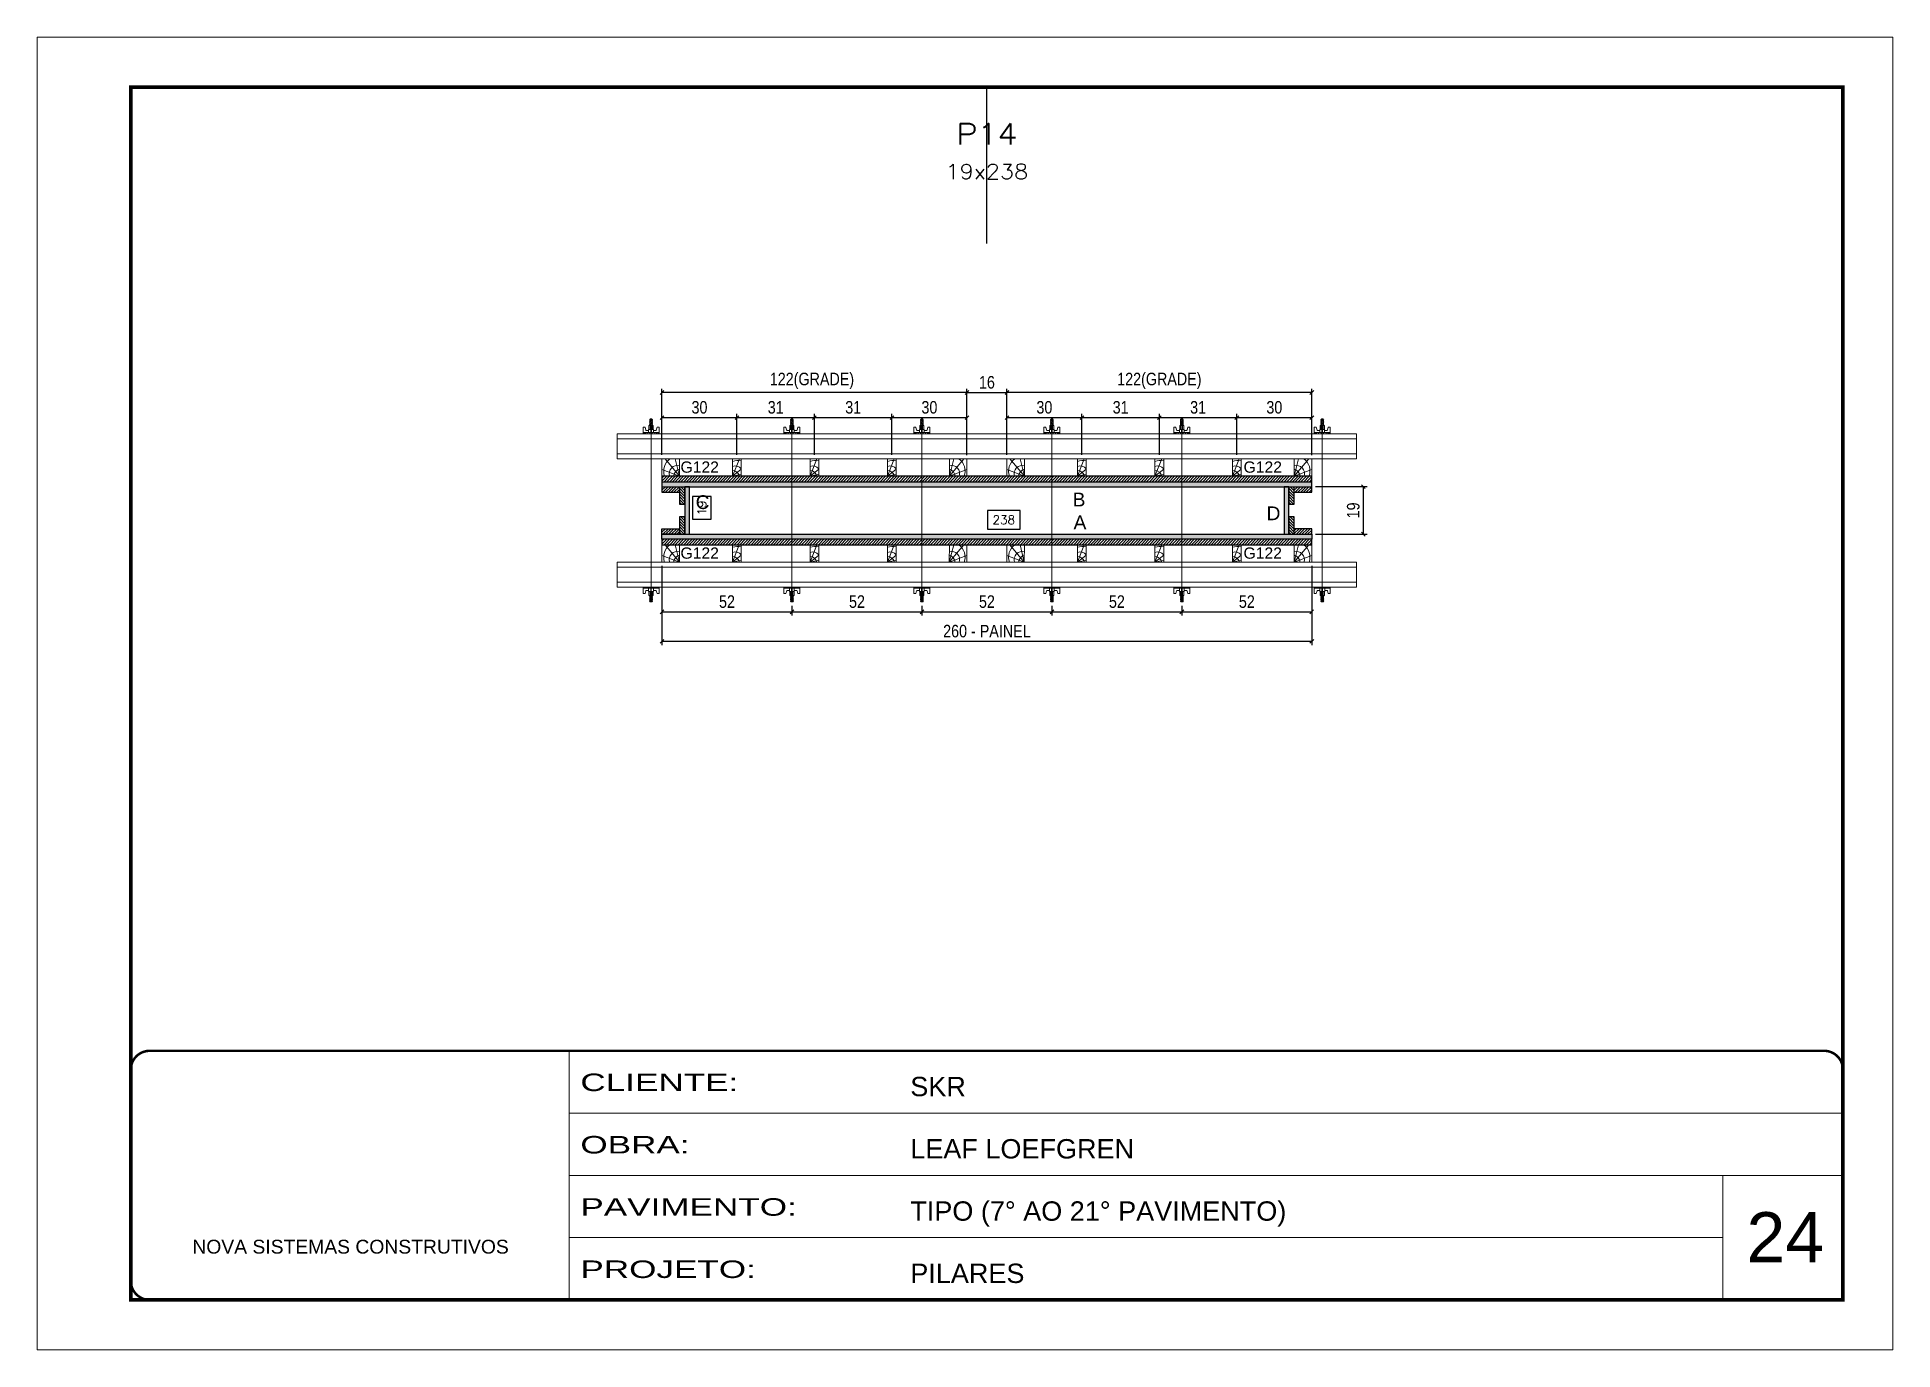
# Model space of a CAD drawing. Extents: x 14400 to 27878, y -21631 to 6985.
# Drawn here: x 19182 to 20667, y 192 to 1242 of the extents above; entities that cross this region are included whole.
import ezdxf
from ezdxf.enums import TextEntityAlignment as Align

# ---------------------------------------------------------------- set-up
doc = ezdxf.new("R2010")
doc.units = 0
for name, pattern in [('CONTINUO', [0]), ('DASHED', [0.75, 0.5, -0.25]), ('HIDDEN', [0.375, 0.25, -0.125])]:
    doc.linetypes.add(name, pattern=pattern)
for name, color, linetype, lineweight in [('CARIMBO', 255, 'Continuous', 9), ('Folhas', 255, 'Continuous', 9), ('Hachura', 251, 'Continuous', 9), ('Madeira', 126, 'Continuous', 18), ('Perfil Metálico', 224, 'Continuous', 18), ('SARRAFO DE PRESSAO', 251, 'DASHED', 9), ('Texto Seção', 7, 'Continuous', 15)]:
    doc.layers.add(name, color=color, linetype=linetype, lineweight=lineweight)
for name, color, linetype in [('CHAPA', 1, 'Continuous'), ('COTA', 241, 'Continuous'), ('SARRAFO', 251, 'Continuous'), ('Texto de Titulo', 7, 'Continuous'), ('Texto Qtd Sarr', 242, 'Continuous'), ('TEXTO_GERAL', 7, 'Continuous')]:
    doc.layers.add(name, color=color, linetype=linetype)
doc.styles.add('ARIAL', font='arial.ttf')
doc.styles.add('COTA TECNICA 2X', font='techl___.ttf', dxfattribs={"height": 10})
doc.styles.add('ROMANS', font='romans.shx')
doc.styles.add('SANSSERIF', font='sas_____.pfb')
doc.styles.add('Tecnologia', font='')
doc.styles.get('Tecnologia').set_extended_font_data('Forgotten Futurist')
doc.dimstyles.new('SECAO PILAR', dxfattribs={"dimtxt": 10, "dimasz": 3, "dimexe": 3, "dimexo": 3, "dimgap": 3, "dimtad": 1, "dimdec": 1, "dimlfac": 0.5, "dimzin": 12, "dimdsep": 46, "dimtxsty": 'COTA TECNICA 2X', "dimblk1": 'OBLIQUE', "dimblk2": 'OBLIQUE', "dimsah": 1, "dimcen": 0.9, "dimclrd": 256, "dimclre": 256, "dimclrt": 256, "dimadec": 1, "dimazin": 3, "dimtfac": 1, "dimtdec": 1, "dimtmove": 0, "dimatfit": 3, "dimfxl": 1, "dimtolj": 1, "dimtzin": 12, "dimarcsym": 0})
doc.dimstyles.new('SECÇÃO 2', dxfattribs={"dimtxt": 7, "dimasz": 6, "dimexe": 0.18, "dimexo": 2, "dimgap": -4, "dimtad": 3, "dimdec": 1, "dimlfac": 0.5, "dimzin": 12, "dimdsep": 46, "dimtxsty": 'ROMANS', "dimblk": 'ARCHTICK', "dimcen": 0.09, "dimse1": 1, "dimse2": 1, "dimsd1": 1, "dimsd2": 1, "dimclrd": 180, "dimclre": 5, "dimclrt": 1, "dimadec": 0, "dimazin": 3, "dimtfac": 1, "dimtdec": 1, "dimtofl": 0, "dimtmove": 0, "dimatfit": 3, "dimldrblk": 'ARCHTICK', "dimfxl": 1, "dimtolj": 1, "dimtzin": 0, "dimarcsym": 0})
pattern_1 = [(225, (10558.0001, -22047.1561), (1.12253202, -1.12253202), [])]

msp = doc.modelspace()

# ---------------------------------------------------------------- texts
at = {"layer": 'CARIMBO', "style": 'ARIAL'}
msp.add_text('24', height=40, dxfattribs=at).set_placement((20549.828, 261.996))
at = {"layer": 'TEXTO_GERAL', "color": 0, "linetype": 'Continuous', "style": 'SANSSERIF'}
for p in [(19696.808, 897.953), (20147.352, 897.953), (19696.793, 829.166), (20147.337, 829.166)]:
    msp.add_text('G122', height=9, dxfattribs=at).set_placement(p, align=Align.MIDDLE_LEFT)
at = {"layer": 'TEXTO_GERAL', "style": 'ARIAL'}
for s, p in [('B', (20015.715, 872.002)), ('C', (19714.459, 869.909)), ('D', (20171.312, 860.975)), ('A', (20016.461, 853.772))]:
    msp.add_text(s, height=11, dxfattribs=at).set_placement(p, align=Align.MIDDLE_CENTER)

# ---------------------------------------------------------------- blocks, each defined once
blk = doc.blocks.new('9999999999')
at = {"color": 30, "linetype": 'CONTINUO'}
for p, q in [((98564.6, 34230.2), (98564.6, 34429.4)), ((98564.6, 34379.6), (99584, 34379.6)), ((98564.6, 34329.8), (99488, 34329.8)), ((99584, 34329.8), (99488, 34329.8)), ((99488, 34329.8), (99488, 34230.2)), ((98564.6, 34280), (99488, 34280))]:
    blk.add_line(p, q, dxfattribs=at)
at = {"color": 30, "linetype": 'CONTINUO', "const_width": 2}
blk.add_lwpolyline([(99584, 34230.2), (99584, 34414.4, 0.414214), (99569, 34429.4), (98229, 34429.4, 0.414214), (98214, 34414.4), (98214, 34245.2, 0.414214), (98229, 34230.2), (99584, 34230.2)], format="xyb", dxfattribs=at)
at = {"layer": 'Folhas'}
blk.add_lwpolyline([(98139, 34190.2), (99624, 34190.2), (99624, 35240.2), (98139, 35240.2)], close=True, dxfattribs=at)
at = {"layer": 'Folhas', "color": 30, "const_width": 3}
blk.add_lwpolyline([(98214, 34230.2), (99584, 34230.2), (99584, 35200.2), (98214, 35200.2)], close=True, dxfattribs=at)
at = {"color": 7, "linetype": 'Continuous', "ltscale": 5, "style": 'ARIAL'}
for s, height, p in [('SKR', 15.48, (98837.7, 34393.1)), ('LEAF LOEFGREN', 15.483, (98837.7, 34343.3)), ('TIPO (7° AO 21° PAVIMENTO)', 15.483, (98837.7, 34293.5)), ('NOVA SISTEMAS CONSTRUTIVOS', 11.059, (98263.2, 34267.2)), ('PILARES', 15.48, (98837.7, 34243.7))]:
    blk.add_text(s, height=height, dxfattribs=at).set_placement(p)
at = {"layer": 'Folhas', "color": 7, "style": 'Tecnologia', "width": 1.5}
for s, p in [('CLIENTE:', (98573.7, 34397.2)), ('OBRA:', (98573.7, 34347.3)), ('PAVIMENTO:', (98573.7, 34297.5)), ('PROJETO:', (98573.7, 34247.7))]:
    blk.add_text(s, height=14, dxfattribs=at).set_placement(p)
blk = doc.blocks.new('*D1667')
at = {"layer": 'COTA', "color": 180, "lineweight": -2, "transparency": 16777216}
for p, q in [((19721.4, 874.3), (19706.4, 874.3)), ((19706.4, 874.3), (19706.4, 856.3)), ((19721.4, 856.3), (19721.4, 874.3)), ((19706.4, 856.3), (19721.4, 856.3))]:
    blk.add_line(p, q, dxfattribs=at)
at = {"layer": 'Defpoints', "color": 0, "transparency": 16777216}
for p in [(19721.3, 882.3), (19721.3, 844.3), (19725.4, 844.3)]:
    blk.add_point(p, dxfattribs=at)
at = {"layer": 'COTA', "color": 1, "transparency": 16777216, "insert": (19713.9, 865.3), "char_height": 7, "attachment_point": 5, "rotation": 90, "style": 'ROMANS'}
blk.add_mtext('\\A1;19', dxfattribs=at)
blk = doc.blocks.new('_ArchTick')
at = {"color": 0, "linetype": 'ByBlock', "const_width": 0.15}
blk.add_lwpolyline([(-0.5, -0.5), (0.5, 0.5)], dxfattribs=at)
blk = doc.blocks.new('*D1668')
at = {"layer": 'COTA', "color": 180, "lineweight": -2, "transparency": 16777216}
for p, q in [((19968.5, 863.3), (19942.5, 863.3)), ((19942.5, 863.3), (19942.5, 848.3)), ((19968.5, 848.3), (19968.5, 863.3)), ((19942.5, 848.3), (19968.5, 848.3))]:
    blk.add_line(p, q, dxfattribs=at)
at = {"layer": 'Defpoints', "color": 0, "transparency": 16777216}
for p in [(19704, 844.3), (20180, 844.3), (20180, 844.3)]:
    blk.add_point(p, dxfattribs=at)
at = {"layer": 'COTA', "color": 1, "transparency": 16777216, "insert": (19955.5, 855.8), "char_height": 7, "attachment_point": 5, "style": 'ROMANS'}
blk.add_mtext('\\A1;238', dxfattribs=at)
blk = doc.blocks.new('_Oblique')
at = {"color": 0, "linetype": 'ByBlock', "lineweight": -2}
blk.add_line((-0.5, -0.5), (0.5, 0.5), dxfattribs=at)
blk = doc.blocks.new('*D1669')
at = {"layer": 'COTA', "lineweight": -2, "transparency": 16777216}
for p, q in [((19682, 818.9), (19682, 755.6)), ((20202, 818.9), (20202, 755.6)), ((19682, 758.6), (20202, 758.6))]:
    blk.add_line(p, q, dxfattribs=at)
at = {"layer": 'Defpoints', "color": 0, "transparency": 16777216}
for p in [(19682, 821.9), (20202, 821.9), (20202, 758.6)]:
    blk.add_point(p, dxfattribs=at)
at = {"layer": 'COTA', "lineweight": -2, "transparency": 16777216, "xscale": 3, "yscale": 3, "zscale": 3, "rotation": 180}
blk.add_blockref('_Oblique', (19682, 758.6), dxfattribs=at)
at = {"layer": 'COTA', "lineweight": -2, "transparency": 16777216, "xscale": 3, "yscale": 3, "zscale": 3}
blk.add_blockref('_Oblique', (20202, 758.6), dxfattribs=at)
at = {"layer": 'COTA', "transparency": 16777216, "insert": (19942, 766.7), "char_height": 10, "attachment_point": 5, "style": 'COTA TECNICA 2X'}
blk.add_mtext('\\A1;260 - PAINEL', dxfattribs=at)
blk = doc.blocks.new('*D1670')
at = {"layer": 'COTA', "lineweight": -2, "transparency": 16777216}
for p, q in [((19682, 818.9), (19682, 779.2)), ((19786, 787.1), (19786, 779.2)), ((19682, 782.2), (19786, 782.2))]:
    blk.add_line(p, q, dxfattribs=at)
at = {"layer": 'Defpoints', "color": 0, "transparency": 16777216}
for p in [(19682, 821.9), (19786, 790.1), (19786, 782.2)]:
    blk.add_point(p, dxfattribs=at)
at = {"layer": 'COTA', "lineweight": -2, "transparency": 16777216, "xscale": 3, "yscale": 3, "zscale": 3, "rotation": 180}
blk.add_blockref('_Oblique', (19682, 782.2), dxfattribs=at)
at = {"layer": 'COTA', "lineweight": -2, "transparency": 16777216, "xscale": 3, "yscale": 3, "zscale": 3}
blk.add_blockref('_Oblique', (19786, 782.2), dxfattribs=at)
at = {"layer": 'COTA', "transparency": 16777216, "insert": (19734, 790.3), "char_height": 10, "attachment_point": 5, "style": 'COTA TECNICA 2X'}
blk.add_mtext('\\A1;52', dxfattribs=at)
blk = doc.blocks.new('C')
at = {"layer": 'Hachura', "color": 0}
for p, q in [((0, 3.22), (0, -3.22)), ((0.45, 3.22), (0, 3.22)), ((0.46, 3.16), (0, 3.16)), ((0.46, 3.05), (0, 3.05)), ((0.46, 2.88), (0, 2.88)), ((0, 2.75), (0, -1.16)), ((0.46, 2.65), (0, 2.65)), ((0.46, 2.23), (0, 2.23)), ((0.46, 1.51), (0, 1.51)), ((0.39, 0.49), (0.17, 0.49)), ((0.45, -3.23), (0.45, 3.22)), ((0.45, 3.22), (2.58, 3.22)), ((1.74, 0.97), (0.45, 0.97)), ((1.45, 0.1), (0.45, 0.1)), ((1.35, 1.94), (1.35, 0.96)), ((2.58, 2.39), (1.47, 2.09)), ((1.74, -0.97), (1.74, 0.97)), ((1.74, 0.97), (1.74, 0.84)), ((1.74, 0.97), (1.74, 0.84)), ((1.74, 0.84), (3.35, 0.84)), ((3.35, 0.45), (1.74, 0.45)), ((2.58, 3.22), (2.58, 2.39)), ((3.32, 0.84), (3.32, -0.84)), ((3.35, 0.84), (3.35, -0.84)), ((3.68, 0.45), (3.35, 0.45)), ((3.84, -0.52), (3.35, 0.45)), ((3.35, 0.06), (3.67, -0.57)), ((3.68, 0.45), (4.16, -0.52)), ((3.72, 0.5), (4.25, -0.57)), ((4.37, -0.55), (3.83, 0.53)), ((4.15, 0.45), (3.93, 0.45)), ((4.42, -0.52), (3.93, 0.45)), ((4.15, 0.45), (4.26, 0.45)), ((4.26, 0.45), (4.74, -0.52)), ((4.3, 0.5), (4.83, -0.57)), ((4.95, -0.55), (4.41, 0.53)), ((4.51, 0.45), (4.84, 0.45)), ((5, -0.52), (4.51, 0.45)), ((4.84, 0.45), (5.32, -0.52)), ((4.88, 0.5), (5.41, -0.57)), ((5.53, -0.55), (4.99, 0.53)), ((5.58, -0.52), (5.09, 0.45)), ((5.42, 0.45), (5.09, 0.45)), ((5.58, -0.52), (5.09, 0.45)), ((5.42, 0.45), (5.74, -0.19)), ((5.46, 0.5), (5.74, -0.07)), ((5.74, 0.19), (5.57, 0.53)), ((5.74, 0.32), (5.68, 0.45)), ((5.68, 0.45), (5.74, 0.45)), ((5.74, 0.45), (5.9, 0.29)), ((5.74, 0.45), (5.74, -0.52)), ((5.9, -0.36), (5.9, 0.29)), ((0.45, 0), (0, 0)), ((0.46, -1.52), (0, -1.52)), ((0.46, -2.23), (0, -2.23)), ((0.46, -2.65), (0, -2.65)), ((0.46, -2.88), (0, -2.88)), ((0.46, -3.05), (0, -3.05)), ((0.46, -3.16), (0, -3.16)), ((0, -3.22), (2.57, -3.22)), ((0.08, -0.48), (0.29, -0.48)), ((0.29, -0.48), (0.4, -0.48)), ((0.45, 0), (0.45, -0.97)), ((0.45, -0.16), (1.45, -0.16)), ((0.45, -0.65), (0.45, -0.32)), ((0.45, -3.23), (0.45, -0.65)), ((0.45, -0.97), (1.74, -0.97)), ((1.35, -1.94), (1.35, -0.97)), ((2.58, -2.39), (1.47, -2.1)), ((3.35, -0.32), (1.74, -0.32)), ((3.35, -0.84), (1.74, -0.84)), ((2.58, -3.23), (2.58, -2.39)), ((3.35, -0.07), (3.58, -0.52)), ((3.35, -0.52), (3.58, -0.52)), ((3.84, -0.52), (4.16, -0.52)), ((4.42, -0.52), (4.74, -0.52)), ((4.63, -0.52), (4.74, -0.52)), ((5, -0.52), (5.32, -0.52)), ((5.58, -0.52), (5.74, -0.52)), ((5.74, -0.52), (5.9, -0.36)), ((5.74, -0.52), (5.74, -0.52))]:
    blk.add_line(p, q, dxfattribs=at)
for centre, radius, start, end in [((1.52, 1.94), 0.161, 104.74356, 180), ((1.44, -0.03), 0.129, 272.69497, 87.30503), ((3.81, 0.39), 0.143, 25.56881, 154.43119), ((4.39, 0.39), 0.143, 25.56881, 154.43119), ((4.97, 0.39), 0.143, 25.56881, 154.43119), ((5.55, 0.39), 0.143, 25.56881, 154.43119), ((0.17, -0.37), 0.174, 221.74404, 317.85924), ((1.52, -1.94), 0.161, 180, 255.25644), ((3.71, -0.4), 0.174, 222.14076, 318.25596), ((4.29, -0.4), 0.174, 222.14076, 318.25596), ((4.87, -0.4), 0.174, 222.14076, 318.25596), ((5.45, -0.4), 0.174, 222.14076, 318.25596), ((5.61, -0.4), 0.174, 317.85924, 318.25596)]:
    blk.add_arc(centre, radius, start, end, dxfattribs=at)
blk = doc.blocks.new('*D1671')
at = {"layer": 'COTA', "lineweight": -2, "transparency": 16777216}
for p, q in [((19994, 787.1), (19994, 779.2)), ((20098, 787.1), (20098, 779.2)), ((19994, 782.2), (20098, 782.2))]:
    blk.add_line(p, q, dxfattribs=at)
at = {"layer": 'Defpoints', "color": 0, "transparency": 16777216}
for p in [(19994, 790.1), (20098, 790.1), (20098, 782.2)]:
    blk.add_point(p, dxfattribs=at)
at = {"layer": 'COTA', "lineweight": -2, "transparency": 16777216, "xscale": 3, "yscale": 3, "zscale": 3, "rotation": 180}
blk.add_blockref('_Oblique', (19994, 782.2), dxfattribs=at)
at = {"layer": 'COTA', "lineweight": -2, "transparency": 16777216, "xscale": 3, "yscale": 3, "zscale": 3}
blk.add_blockref('_Oblique', (20098, 782.2), dxfattribs=at)
at = {"layer": 'COTA', "transparency": 16777216, "insert": (20046, 790.3), "char_height": 10, "attachment_point": 5, "style": 'COTA TECNICA 2X'}
blk.add_mtext('\\A1;52', dxfattribs=at)
blk = doc.blocks.new('*D1672')
at = {"layer": 'COTA', "lineweight": -2, "transparency": 16777216}
for p, q in [((20205, 882.3), (20246.3, 882.3)), ((20243.3, 844.3), (20243.3, 882.3)), ((20205, 844.3), (20246.3, 844.3))]:
    blk.add_line(p, q, dxfattribs=at)
at = {"layer": 'Defpoints', "color": 0, "transparency": 16777216}
for p in [(20202, 882.3), (20243.3, 882.3), (20202, 844.3)]:
    blk.add_point(p, dxfattribs=at)
at = {"layer": 'COTA', "lineweight": -2, "transparency": 16777216, "xscale": 3, "yscale": 3, "zscale": 3}
for p, rotation in [((20243.3, 882.3), 90), ((20243.3, 844.3), 270)]:
    blk.add_blockref('_Oblique', p, dxfattribs=dict(at, rotation=rotation))
at = {"layer": 'COTA', "transparency": 16777216, "insert": (20235.2, 863.3), "char_height": 10, "attachment_point": 5, "rotation": 90, "style": 'COTA TECNICA 2X'}
blk.add_mtext('\\A1;19', dxfattribs=at)
blk = doc.blocks.new('*D1673')
at = {"layer": 'COTA', "lineweight": -2, "transparency": 16777216}
for p, q in [((19786, 787.1), (19786, 779.2)), ((19890, 787.1), (19890, 779.2)), ((19786, 782.2), (19890, 782.2))]:
    blk.add_line(p, q, dxfattribs=at)
at = {"layer": 'Defpoints', "color": 0, "transparency": 16777216}
for p in [(19786, 790.1), (19890, 790.1), (19890, 782.2)]:
    blk.add_point(p, dxfattribs=at)
at = {"layer": 'COTA', "lineweight": -2, "transparency": 16777216, "xscale": 3, "yscale": 3, "zscale": 3, "rotation": 180}
blk.add_blockref('_Oblique', (19786, 782.2), dxfattribs=at)
at = {"layer": 'COTA', "lineweight": -2, "transparency": 16777216, "xscale": 3, "yscale": 3, "zscale": 3}
blk.add_blockref('_Oblique', (19890, 782.2), dxfattribs=at)
at = {"layer": 'COTA', "transparency": 16777216, "insert": (19838, 790.3), "char_height": 10, "attachment_point": 5, "style": 'COTA TECNICA 2X'}
blk.add_mtext('\\A1;52', dxfattribs=at)
blk = doc.blocks.new('PONTALETE')
at = {"layer": 'Madeira'}
for q in [(2.71, 7), (7, 5.76), (7, 1.74)]:
    blk.add_line((0, 0), q, dxfattribs=at)
blk.add_lwpolyline([(0, 0), (7, 0), (7, 7), (0, 7)], close=True, dxfattribs=at)
for centre, radius, start, end in [((2.04, 0.06), 6.23, 37.28179, 109.09128), ((1.09, 0.9), 3.19, 343.60304, 109.98471), ((-0.21, -0.78), 3.09, 14.63219, 86.0383)]:
    blk.add_arc(centre, radius, start, end, dxfattribs=at)
blk = doc.blocks.new('MEIO PONTALETE')
at = {"layer": 'Madeira'}
for q in [(2.71, 7), (3.5, 2.88), (3.5, 0.87)]:
    blk.add_line((0, 0), q, dxfattribs=at)
blk.add_lwpolyline([(0, 0), (3.5, 0), (3.5, 7), (0, 7)], close=True, dxfattribs=at)
for centre, radius, start, end in [((2.04, 0.06), 6.23, 76.44987, 109.09128), ((1.09, 0.9), 3.19, 40.90626, 109.98471), ((-0.21, -0.78), 3.09, 14.63219, 86.0383)]:
    blk.add_arc(centre, radius, start, end, dxfattribs=at)
blk = doc.blocks.new('*D1674')
at = {"layer": 'COTA', "lineweight": -2, "transparency": 16777216}
for p, q in [((19958, 907.7), (19958, 940.5)), ((19958, 937.5), (20018, 937.5)), ((20018, 907.7), (20018, 940.5))]:
    blk.add_line(p, q, dxfattribs=at)
at = {"layer": 'Defpoints', "color": 0, "transparency": 16777216}
for p in [(20018, 937.5), (19958, 904.7), (20018, 904.7)]:
    blk.add_point(p, dxfattribs=at)
at = {"layer": 'COTA', "lineweight": -2, "transparency": 16777216, "xscale": 3, "yscale": 3, "zscale": 3, "rotation": 180}
blk.add_blockref('_Oblique', (19958, 937.5), dxfattribs=at)
at = {"layer": 'COTA', "lineweight": -2, "transparency": 16777216, "xscale": 3, "yscale": 3, "zscale": 3}
blk.add_blockref('_Oblique', (20018, 937.5), dxfattribs=at)
at = {"layer": 'COTA', "transparency": 16777216, "insert": (19988, 945.7), "char_height": 10, "attachment_point": 5, "style": 'COTA TECNICA 2X'}
blk.add_mtext('\\A1;30', dxfattribs=at)
blk = doc.blocks.new('*D1675')
at = {"layer": 'COTA', "lineweight": -2, "transparency": 16777216}
for p, q in [((19958, 907.7), (19958, 960.6)), ((20202, 957.6), (19958, 957.6)), ((20202, 907.6), (20202, 960.6))]:
    blk.add_line(p, q, dxfattribs=at)
at = {"layer": 'Defpoints', "color": 0, "transparency": 16777216}
for p in [(19958, 957.6), (19958, 904.7), (20202, 904.6)]:
    blk.add_point(p, dxfattribs=at)
at = {"layer": 'COTA', "lineweight": -2, "transparency": 16777216, "xscale": 3, "yscale": 3, "zscale": 3, "rotation": 180}
blk.add_blockref('_Oblique', (19958, 957.6), dxfattribs=at)
at = {"layer": 'COTA', "lineweight": -2, "transparency": 16777216, "xscale": 3, "yscale": 3, "zscale": 3}
blk.add_blockref('_Oblique', (20202, 957.6), dxfattribs=at)
at = {"layer": 'COTA', "transparency": 16777216, "insert": (20080, 966.9), "char_height": 10, "attachment_point": 5, "style": 'COTA TECNICA 2X'}
blk.add_mtext('\\A1;122(GRADE)', dxfattribs=at)
blk = doc.blocks.new('*D1676')
at = {"layer": 'COTA', "lineweight": -2, "transparency": 16777216}
for p, q in [((20018, 907.7), (20018, 940.5)), ((20018, 937.5), (20080, 937.5)), ((20080, 907.7), (20080, 940.5))]:
    blk.add_line(p, q, dxfattribs=at)
at = {"layer": 'Defpoints', "color": 0, "transparency": 16777216}
for p in [(20080, 937.5), (20018, 904.7), (20080, 904.7)]:
    blk.add_point(p, dxfattribs=at)
at = {"layer": 'COTA', "lineweight": -2, "transparency": 16777216, "xscale": 3, "yscale": 3, "zscale": 3, "rotation": 180}
blk.add_blockref('_Oblique', (20018, 937.5), dxfattribs=at)
at = {"layer": 'COTA', "lineweight": -2, "transparency": 16777216, "xscale": 3, "yscale": 3, "zscale": 3}
blk.add_blockref('_Oblique', (20080, 937.5), dxfattribs=at)
at = {"layer": 'COTA', "transparency": 16777216, "insert": (20049, 945.7), "char_height": 10, "attachment_point": 5, "style": 'COTA TECNICA 2X'}
blk.add_mtext('\\A1;31', dxfattribs=at)
blk = doc.blocks.new('*D1677')
at = {"layer": 'COTA', "lineweight": -2, "transparency": 16777216}
for p, q in [((20080, 907.7), (20080, 940.5)), ((20080, 937.5), (20142, 937.5)), ((20142, 907.7), (20142, 940.5))]:
    blk.add_line(p, q, dxfattribs=at)
at = {"layer": 'Defpoints', "color": 0, "transparency": 16777216}
for p in [(20142, 937.5), (20080, 904.7), (20142, 904.7)]:
    blk.add_point(p, dxfattribs=at)
at = {"layer": 'COTA', "lineweight": -2, "transparency": 16777216, "xscale": 3, "yscale": 3, "zscale": 3, "rotation": 180}
blk.add_blockref('_Oblique', (20080, 937.5), dxfattribs=at)
at = {"layer": 'COTA', "lineweight": -2, "transparency": 16777216, "xscale": 3, "yscale": 3, "zscale": 3}
blk.add_blockref('_Oblique', (20142, 937.5), dxfattribs=at)
at = {"layer": 'COTA', "transparency": 16777216, "insert": (20111, 945.7), "char_height": 10, "attachment_point": 5, "style": 'COTA TECNICA 2X'}
blk.add_mtext('\\A1;31', dxfattribs=at)
blk = doc.blocks.new('*D1678')
at = {"layer": 'COTA', "lineweight": -2, "transparency": 16777216}
for p, q in [((20142, 907.7), (20142, 940.5)), ((20142, 937.5), (20202, 937.5)), ((20202, 907.7), (20202, 940.5))]:
    blk.add_line(p, q, dxfattribs=at)
at = {"layer": 'Defpoints', "color": 0, "transparency": 16777216}
for p in [(20202, 937.5), (20142, 904.7), (20202, 904.7)]:
    blk.add_point(p, dxfattribs=at)
at = {"layer": 'COTA', "lineweight": -2, "transparency": 16777216, "xscale": 3, "yscale": 3, "zscale": 3, "rotation": 180}
blk.add_blockref('_Oblique', (20142, 937.5), dxfattribs=at)
at = {"layer": 'COTA', "lineweight": -2, "transparency": 16777216, "xscale": 3, "yscale": 3, "zscale": 3}
blk.add_blockref('_Oblique', (20202, 937.5), dxfattribs=at)
at = {"layer": 'COTA', "transparency": 16777216, "insert": (20172, 945.7), "char_height": 10, "attachment_point": 5, "style": 'COTA TECNICA 2X'}
blk.add_mtext('\\A1;30', dxfattribs=at)
blk = doc.blocks.new('*D1679')
at = {"layer": 'COTA', "lineweight": -2, "transparency": 16777216}
for p, q in [((19682, 907.7), (19682, 940.5)), ((19682, 937.5), (19742, 937.5)), ((19742, 907.7), (19742, 940.5))]:
    blk.add_line(p, q, dxfattribs=at)
at = {"layer": 'Defpoints', "color": 0, "transparency": 16777216}
for p in [(19742, 937.5), (19682, 904.7), (19742, 904.7)]:
    blk.add_point(p, dxfattribs=at)
at = {"layer": 'COTA', "lineweight": -2, "transparency": 16777216, "xscale": 3, "yscale": 3, "zscale": 3, "rotation": 180}
blk.add_blockref('_Oblique', (19682, 937.5), dxfattribs=at)
at = {"layer": 'COTA', "lineweight": -2, "transparency": 16777216, "xscale": 3, "yscale": 3, "zscale": 3}
blk.add_blockref('_Oblique', (19742, 937.5), dxfattribs=at)
at = {"layer": 'COTA', "transparency": 16777216, "insert": (19712, 945.7), "char_height": 10, "attachment_point": 5, "style": 'COTA TECNICA 2X'}
blk.add_mtext('\\A1;30', dxfattribs=at)
blk = doc.blocks.new('*D1680')
at = {"layer": 'COTA', "lineweight": -2, "transparency": 16777216}
for p, q in [((19682, 907.7), (19682, 960.6)), ((19926, 957.6), (19682, 957.6)), ((19926, 907.6), (19926, 960.6))]:
    blk.add_line(p, q, dxfattribs=at)
at = {"layer": 'Defpoints', "color": 0, "transparency": 16777216}
for p in [(19682, 957.6), (19682, 904.7), (19926, 904.6)]:
    blk.add_point(p, dxfattribs=at)
at = {"layer": 'COTA', "lineweight": -2, "transparency": 16777216, "xscale": 3, "yscale": 3, "zscale": 3, "rotation": 180}
blk.add_blockref('_Oblique', (19682, 957.6), dxfattribs=at)
at = {"layer": 'COTA', "lineweight": -2, "transparency": 16777216, "xscale": 3, "yscale": 3, "zscale": 3}
blk.add_blockref('_Oblique', (19926, 957.6), dxfattribs=at)
at = {"layer": 'COTA', "transparency": 16777216, "insert": (19802, 966.9), "char_height": 10, "attachment_point": 5, "style": 'COTA TECNICA 2X'}
blk.add_mtext('\\A1;122(GRADE)', dxfattribs=at)
blk = doc.blocks.new('*D1681')
at = {"layer": 'COTA', "lineweight": -2, "transparency": 16777216}
for p, q in [((19742, 907.7), (19742, 940.5)), ((19742, 937.5), (19804, 937.5)), ((19804, 907.7), (19804, 940.5))]:
    blk.add_line(p, q, dxfattribs=at)
at = {"layer": 'Defpoints', "color": 0, "transparency": 16777216}
for p in [(19804, 937.5), (19742, 904.7), (19804, 904.7)]:
    blk.add_point(p, dxfattribs=at)
at = {"layer": 'COTA', "lineweight": -2, "transparency": 16777216, "xscale": 3, "yscale": 3, "zscale": 3, "rotation": 180}
blk.add_blockref('_Oblique', (19742, 937.5), dxfattribs=at)
at = {"layer": 'COTA', "lineweight": -2, "transparency": 16777216, "xscale": 3, "yscale": 3, "zscale": 3}
blk.add_blockref('_Oblique', (19804, 937.5), dxfattribs=at)
at = {"layer": 'COTA', "transparency": 16777216, "insert": (19773, 945.7), "char_height": 10, "attachment_point": 5, "style": 'COTA TECNICA 2X'}
blk.add_mtext('\\A1;31', dxfattribs=at)
blk = doc.blocks.new('*D1682')
at = {"layer": 'COTA', "lineweight": -2, "transparency": 16777216}
for p, q in [((19804, 907.7), (19804, 940.5)), ((19804, 937.5), (19866, 937.5)), ((19866, 907.7), (19866, 940.5))]:
    blk.add_line(p, q, dxfattribs=at)
at = {"layer": 'Defpoints', "color": 0, "transparency": 16777216}
for p in [(19866, 937.5), (19804, 904.7), (19866, 904.7)]:
    blk.add_point(p, dxfattribs=at)
at = {"layer": 'COTA', "lineweight": -2, "transparency": 16777216, "xscale": 3, "yscale": 3, "zscale": 3, "rotation": 180}
blk.add_blockref('_Oblique', (19804, 937.5), dxfattribs=at)
at = {"layer": 'COTA', "lineweight": -2, "transparency": 16777216, "xscale": 3, "yscale": 3, "zscale": 3}
blk.add_blockref('_Oblique', (19866, 937.5), dxfattribs=at)
at = {"layer": 'COTA', "transparency": 16777216, "insert": (19835, 945.7), "char_height": 10, "attachment_point": 5, "style": 'COTA TECNICA 2X'}
blk.add_mtext('\\A1;31', dxfattribs=at)
blk = doc.blocks.new('*D1683')
at = {"layer": 'COTA', "lineweight": -2, "transparency": 16777216}
for p, q in [((19866, 907.7), (19866, 940.5)), ((19866, 937.5), (19926, 937.5)), ((19926, 907.7), (19926, 940.5))]:
    blk.add_line(p, q, dxfattribs=at)
at = {"layer": 'Defpoints', "color": 0, "transparency": 16777216}
for p in [(19926, 937.5), (19866, 904.7), (19926, 904.7)]:
    blk.add_point(p, dxfattribs=at)
at = {"layer": 'COTA', "lineweight": -2, "transparency": 16777216, "xscale": 3, "yscale": 3, "zscale": 3, "rotation": 180}
blk.add_blockref('_Oblique', (19866, 937.5), dxfattribs=at)
at = {"layer": 'COTA', "lineweight": -2, "transparency": 16777216, "xscale": 3, "yscale": 3, "zscale": 3}
blk.add_blockref('_Oblique', (19926, 937.5), dxfattribs=at)
at = {"layer": 'COTA', "transparency": 16777216, "insert": (19896, 945.7), "char_height": 10, "attachment_point": 5, "style": 'COTA TECNICA 2X'}
blk.add_mtext('\\A1;30', dxfattribs=at)
blk = doc.blocks.new('*D1684')
at = {"layer": 'COTA', "lineweight": -2, "transparency": 16777216}
for p, q in [((19926, 907.6), (19926, 960.6)), ((19926, 957.6), (19958, 957.6)), ((19958, 907.7), (19958, 960.6))]:
    blk.add_line(p, q, dxfattribs=at)
at = {"layer": 'Defpoints', "color": 0, "transparency": 16777216}
for p in [(19958, 957.6), (19926, 904.6), (19958, 904.7)]:
    blk.add_point(p, dxfattribs=at)
at = {"layer": 'COTA', "lineweight": -2, "transparency": 16777216, "xscale": 3, "yscale": 3, "zscale": 3, "rotation": 180}
blk.add_blockref('_Oblique', (19926, 957.6), dxfattribs=at)
at = {"layer": 'COTA', "lineweight": -2, "transparency": 16777216, "xscale": 3, "yscale": 3, "zscale": 3}
blk.add_blockref('_Oblique', (19958, 957.6), dxfattribs=at)
at = {"layer": 'COTA', "transparency": 16777216, "insert": (19942, 965.7), "char_height": 10, "attachment_point": 5, "style": 'COTA TECNICA 2X'}
blk.add_mtext('\\A1;16', dxfattribs=at)
blk = doc.blocks.new('*D1685')
at = {"layer": 'COTA', "lineweight": -2, "transparency": 16777216}
for p, q in [((20201.9, 818.9), (20201.9, 779.2)), ((20098, 787.1), (20098, 779.2)), ((20098, 782.2), (20201.9, 782.2))]:
    blk.add_line(p, q, dxfattribs=at)
at = {"layer": 'Defpoints', "color": 0, "transparency": 16777216}
for p in [(20201.9, 821.9), (20098, 790.1), (20201.9, 782.2)]:
    blk.add_point(p, dxfattribs=at)
at = {"layer": 'COTA', "lineweight": -2, "transparency": 16777216, "xscale": 3, "yscale": 3, "zscale": 3, "rotation": 180}
blk.add_blockref('_Oblique', (20098, 782.2), dxfattribs=at)
at = {"layer": 'COTA', "lineweight": -2, "transparency": 16777216, "xscale": 3, "yscale": 3, "zscale": 3}
blk.add_blockref('_Oblique', (20201.9, 782.2), dxfattribs=at)
at = {"layer": 'COTA', "transparency": 16777216, "insert": (20150, 790.3), "char_height": 10, "attachment_point": 5, "style": 'COTA TECNICA 2X'}
blk.add_mtext('\\A1;52', dxfattribs=at)
blk = doc.blocks.new('*D1686')
at = {"layer": 'COTA', "lineweight": -2, "transparency": 16777216}
for p, q in [((19890, 787.1), (19890, 779.2)), ((19994, 787.1), (19994, 779.2)), ((19890, 782.2), (19994, 782.2))]:
    blk.add_line(p, q, dxfattribs=at)
at = {"layer": 'Defpoints', "color": 0, "transparency": 16777216}
for p in [(19890, 790.1), (19994, 790.1), (19994, 782.2)]:
    blk.add_point(p, dxfattribs=at)
at = {"layer": 'COTA', "lineweight": -2, "transparency": 16777216, "xscale": 3, "yscale": 3, "zscale": 3, "rotation": 180}
blk.add_blockref('_Oblique', (19890, 782.2), dxfattribs=at)
at = {"layer": 'COTA', "lineweight": -2, "transparency": 16777216, "xscale": 3, "yscale": 3, "zscale": 3}
blk.add_blockref('_Oblique', (19994, 782.2), dxfattribs=at)
at = {"layer": 'COTA', "transparency": 16777216, "insert": (19942, 790.3), "char_height": 10, "attachment_point": 5, "style": 'COTA TECNICA 2X'}
blk.add_mtext('\\A1;52', dxfattribs=at)
blk = doc.blocks.new('titulo1')
at = {"layer": 'Defpoints', "color": 252, "linetype": 'HIDDEN', "ltscale": 2}
blk.add_line((0, 0), (0, 125), dxfattribs=at)
at = {"layer": 'Defpoints', "style": 'ROMANS', "oblique": 15}
blk.add_attdef('FOLHA', text='', height=10, dxfattribs=at).set_placement((0, 15.6), align=Align.MIDDLE_CENTER)
at = {"layer": 'Texto Qtd Sarr', "color": 3, "style": 'ROMANS', "oblique": 15}
for tag, height, p in [('TITULO', 17, (0, 71.4)), ('SEÇÃO', 12, (0, 41.5))]:
    blk.add_attdef(tag, text='', height=height, dxfattribs=at).set_placement(p, align=Align.MIDDLE_CENTER)

# ---------------------------------------------------------------- dimensions: what is measured, and where the dimension line sits
at = {"layer": 'COTA'}
dim = msp.add_linear_dim(base=(19681.967, 957.646), p1=(19925.96, 904.638), p2=(19681.967, 904.664), text='<>(GRADE)', dimstyle='SECAO PILAR', dxfattribs=at)
dim.commit()
dim.dimension.update_dxf_attribs({"geometry": '*D1680', "text_midpoint": (19801.964, 957.646), "dimtype": 160})
for base, p1, p2, dimstyle, picture, middle in [((19957.974, 957.646), (19925.96, 904.621), (19957.974, 904.664), 'SECAO PILAR', '*D1684', (19941.967, 957.646)), ((20179.952, 844.252), (19703.952, 844.252), (20179.952, 844.252), 'SECÇÃO 2', '*D1668', (19955.508, 844.252))]:
    dim = msp.add_linear_dim(base=base, p1=p1, p2=p2, dimstyle=dimstyle, dxfattribs=at)
    dim.commit()
    dim.dimension.update_dxf_attribs({"geometry": picture, "text_midpoint": middle, "dimtype": 160})
for base, p1, p2, text, picture, middle in [((19957.974, 957.646), (20201.967, 904.638), (19957.974, 904.664), '<>(GRADE)', '*D1675', (20079.971, 966.867)), ((20201.952, 758.56), (19681.952, 821.861), (20201.952, 821.902), '<> - PAINEL', '*D1669', (19941.952, 766.662))]:
    dim = msp.add_linear_dim(base=base, p1=p1, p2=p2, text=text, dimstyle='SECAO PILAR', dxfattribs=at)
    dim.commit()
    dim.dimension.update_dxf_attribs({"geometry": picture, "text_midpoint": middle})
for base, p1, p2, picture, middle in [((19741.967, 937.451), (19681.967, 904.664), (19741.967, 904.652), '*D1679', (19711.967, 945.671)), ((19803.967, 937.451), (19741.967, 904.652), (19803.967, 904.652), '*D1681', (19772.967, 945.671)), ((19865.967, 937.451), (19803.967, 904.652), (19865.967, 904.652), '*D1682', (19834.967, 945.671)), ((19925.96, 937.451), (19865.967, 904.652), (19925.96, 904.652), '*D1683', (19895.964, 945.671)), ((20017.974, 937.451), (19957.974, 904.664), (20017.974, 904.652), '*D1674', (19987.974, 945.671)), ((20079.974, 937.451), (20017.974, 904.652), (20079.974, 904.652), '*D1676', (20048.974, 945.671)), ((20141.974, 937.451), (20079.974, 904.652), (20141.974, 904.652), '*D1677', (20110.974, 945.671)), ((20201.967, 937.451), (20141.974, 904.652), (20201.967, 904.652), '*D1678', (20171.971, 945.671)), ((19786.02, 782.163), (19681.952, 821.852), (19786.02, 790.081), '*D1670', (19733.986, 790.273)), ((20201.937, 782.163), (20098.02, 790.081), (20201.937, 821.866), '*D1685', (20149.978, 790.273)), ((19890.02, 782.163), (19786.02, 790.081), (19890.02, 790.081), '*D1673', (19838.02, 790.273)), ((19994.02, 782.163), (19890.02, 790.081), (19994.02, 790.081), '*D1686', (19942.02, 790.273)), ((20098.02, 782.163), (19994.02, 790.081), (20098.02, 790.081), '*D1671', (20046.02, 790.273))]:
    dim = msp.add_linear_dim(base=base, p1=p1, p2=p2, dimstyle='SECAO PILAR', dxfattribs=at)
    dim.commit()
    dim.dimension.update_dxf_attribs({"geometry": picture, "text_midpoint": middle})
dim = msp.add_linear_dim(base=(19725.367, 844.252), p1=(19721.272, 882.252), p2=(19721.272, 844.252), angle=270, dimstyle='SECÇÃO 2', dxfattribs=at)
dim.commit()
dim.dimension.update_dxf_attribs({"geometry": '*D1667', "text_midpoint": (19725.367, 865.327), "dimtype": 160})
dim = msp.add_linear_dim(base=(20243.252, 882.252), p1=(20201.952, 844.252), p2=(20201.955, 882.252), angle=90, dimstyle='SECAO PILAR', dxfattribs=at)
dim.commit()
dim.dimension.update_dxf_attribs({"geometry": '*D1672', "text_midpoint": (20235.165, 863.252)})

# ---------------------------------------------------------------- hatches: boundary and pattern name
at = {"layer": 'Hachura'}
h = msp.add_hatch(dxfattribs=at)
h.set_pattern_fill('ANSI31', color=256, scale=0.5, angle=180, style=0)
h.set_pattern_definition([(225, (10586.0001, -22038.7561), (1.12253202, -1.12253202), [])])
h.paths.add_polyline_path([(20201.953, 890.652), (20201.953, 886.252), (19681.952, 886.252), (19681.952, 890.652)])
h = msp.add_hatch(color=256, dxfattribs=at)
h.dxf.hatch_style = 1
h.paths.add_polyline_path([(20201.952, 882.24), (20201.952, 886.24), (19681.952, 886.252), (19681.952, 882.252)])
h = msp.add_hatch(dxfattribs=at)
h.set_pattern_fill('ANSI31', color=256, scale=0.5, angle=180, style=0)
h.set_pattern_definition(pattern_1)
h.paths.add_polyline_path([(19695.952, 882.252), (19695.952, 877.852), (19681.952, 877.852), (19681.952, 882.252)])
h = msp.add_hatch(dxfattribs=at)
h.set_pattern_fill('ANSI31', color=256, scale=0.5, angle=270, style=0)
h.set_pattern_definition([(315, (42591.7601, -8620.6998), (1.12253202, 1.12253202), [])])
h.paths.add_polyline_path([(19700.352, 868.252), (19695.952, 868.252), (19695.952, 882.252), (19700.352, 882.252)])
h = msp.add_hatch(color=256, dxfattribs=at)
h.dxf.hatch_style = 1
h.paths.add_polyline_path([(19700.352, 844.252), (19703.952, 844.252), (19703.952, 882.252), (19700.352, 882.252)])
h = msp.add_hatch(color=256, dxfattribs=at)
h.dxf.hatch_style = 1
h.paths.add_polyline_path([(20179.952, 844.252), (20183.552, 844.252), (20183.552, 882.252), (20179.952, 882.252)])
h = msp.add_hatch(dxfattribs=at)
h.set_pattern_fill('ANSI31', color=256, scale=0.5, angle=270, style=0)
h.set_pattern_definition([(315, (43079.3601, -8620.6998), (1.12253202, 1.12253202), [])])
h.paths.add_polyline_path([(20187.952, 868.252), (20183.552, 868.252), (20183.552, 882.252), (20187.952, 882.252)])
h = msp.add_hatch(dxfattribs=at)
h.set_pattern_fill('ANSI31', color=256, scale=0.5, angle=180, style=0)
h.set_pattern_definition([(225, (11064.0001, -22047.1561), (1.12253202, -1.12253202), [])])
h.paths.add_polyline_path([(20201.952, 882.252), (20201.952, 877.852), (20187.952, 877.852), (20187.952, 882.252)])
h = msp.add_hatch(dxfattribs=at)
h.set_pattern_fill('ANSI31', color=256, scale=0.5, angle=180, style=0)
h.set_pattern_definition(pattern_1)
h.paths.add_polyline_path([(19695.952, 844.252), (19695.952, 848.652), (19681.952, 848.652), (19681.952, 844.252)])
h = msp.add_hatch(dxfattribs=at)
h.set_pattern_fill('ANSI31', color=256, scale=0.5, angle=270, style=0)
h.set_pattern_definition([(315, (42591.7601, -8644.6998), (1.12253202, 1.12253202), [])])
h.paths.add_polyline_path([(19700.352, 844.252), (19695.952, 844.252), (19695.952, 858.252), (19700.352, 858.252)])
h = msp.add_hatch(dxfattribs=at)
h.set_pattern_fill('ANSI31', color=256, scale=0.5, angle=270, style=0)
h.set_pattern_definition([(315, (43079.3601, -8644.6998), (1.12253202, 1.12253202), [])])
h.paths.add_polyline_path([(20187.952, 844.252), (20183.552, 844.252), (20183.552, 858.252), (20187.952, 858.252)])
h = msp.add_hatch(dxfattribs=at)
h.set_pattern_fill('ANSI31', color=256, scale=0.5, angle=180, style=0)
h.set_pattern_definition([(225, (10699.0001, -22047.1561), (1.12253202, -1.12253202), [])])
h.paths.add_polyline_path([(20187.952, 844.252), (20187.952, 848.652), (20201.952, 848.652), (20201.952, 844.252)])
h = msp.add_hatch(color=256, dxfattribs=at)
h.dxf.hatch_style = 1
h.paths.add_polyline_path([(20201.952, 844.252), (20201.952, 840.252), (19681.952, 840.252), (19681.952, 844.252)])
h = msp.add_hatch(dxfattribs=at)
h.set_pattern_fill('ANSI31', color=256, scale=0.5, angle=180, style=0)
h.set_pattern_definition([(225, (10586.0001, -22089.1561), (1.12253202, -1.12253202), [])])
h.paths.add_polyline_path([(20201.953, 840.252), (20201.953, 835.852), (19681.952, 835.852), (19681.952, 840.252)])

# ---------------------------------------------------------------- linework, layer by layer
at = {"layer": 'CHAPA'}
msp.add_lwpolyline([(19681.952, 886.252), (19681.952, 882.252), (20201.952, 882.252), (20201.952, 886.252)], dxfattribs=at)
for points in [[(19700.352, 844.252), (19703.952, 844.252), (19703.952, 882.252), (19700.352, 882.252)], [(20179.952, 844.252), (20183.552, 844.252), (20183.552, 882.252), (20179.952, 882.252)], [(20201.952, 844.252), (20201.952, 840.252), (19681.952, 840.252), (19681.952, 844.252)]]:
    msp.add_lwpolyline(points, close=True, dxfattribs=at)
at = {"layer": 'Hachura'}
for p, q in [((19673.263, 791.081), (19673.263, 931.623)), ((19785.952, 791.081), (19785.953, 931.623)), ((19889.952, 791.081), (19889.953, 931.623)), ((19993.952, 791.081), (19993.953, 931.623)), ((20097.952, 791.081), (20097.953, 931.623)), ((20210.341, 791.081), (20210.341, 931.623))]:
    msp.add_line(p, q, dxfattribs=at)
at = {"layer": 'Madeira'}
for points in [[(19681.952, 890.654), (19681.967, 904.654), (19925.96, 904.652), (19925.945, 890.652)], [(19957.959, 890.654), (19957.974, 904.654), (20201.967, 904.652), (20201.952, 890.652)], [(19681.937, 821.868), (19681.952, 835.868), (19925.945, 835.866), (19925.93, 821.866)], [(19957.944, 821.868), (19957.959, 835.868), (20201.952, 835.866), (20201.937, 821.866)]]:
    msp.add_lwpolyline(points, close=True, dxfattribs=at)
at = {"layer": 'Perfil Metálico'}
for p, q in [((20237.67, 920.592), (19646.234, 920.592)), ((20237.67, 908.592), (19646.234, 908.592)), ((20237.67, 817.851), (19646.234, 817.851)), ((20237.67, 805.851), (19646.234, 805.851))]:
    msp.add_line(p, q, dxfattribs=at)
for points in [[(20237.67, 904.653), (20237.67, 924.653), (19646.234, 924.592), (19646.234, 904.592)], [(19646.234, 821.851), (19646.234, 801.851), (20237.67, 801.912), (20237.67, 821.912)]]:
    msp.add_lwpolyline(points, close=True, dxfattribs=at)
at = {"layer": 'SARRAFO'}
for points in [[(19681.952, 886.252), (20201.953, 886.252), (20201.953, 890.652), (19681.952, 890.652)], [(19695.952, 858.252), (19695.952, 844.252), (19700.352, 844.252), (19700.352, 858.252)], [(20183.552, 858.252), (20183.552, 844.252), (20187.952, 844.252), (20187.952, 858.252)], [(19681.952, 835.852), (20201.953, 835.852), (20201.953, 840.252), (19681.952, 840.252)]]:
    msp.add_lwpolyline(points, close=True, dxfattribs=at)
for points in [[(19681.952, 882.252), (19681.952, 877.852), (19695.952, 877.852)], [(19695.952, 882.252), (19695.952, 868.252), (19700.352, 868.252), (19700.352, 882.252)], [(20183.552, 882.252), (20183.552, 868.252), (20187.952, 868.252), (20187.952, 882.252)], [(20187.952, 877.852), (20201.952, 877.852), (20201.952, 882.252)], [(19695.952, 844.252), (19681.952, 844.252), (19681.952, 848.652), (19695.952, 848.652)], [(20187.952, 844.252), (20201.952, 844.252), (20201.952, 848.652), (20187.952, 848.652)]]:
    msp.add_lwpolyline(points, dxfattribs=at)

# ---------------------------------------------------------------- block references
at = {"layer": 'Hachura', "linetype": 'Continuous', "yscale": 2, "zscale": 2}
for p, xscale, rotation in [((19673.272, 924.623), -2, 270), ((19785.943, 924.623), 2, 90.00000000000001), ((19889.943, 924.623), 2, 90.00000000000001), ((19993.943, 924.623), 2, 90.00000000000001), ((20097.943, 924.623), 2, 90.00000000000001), ((20210.331, 924.623), 2, 90.00000000000001), ((19673.263, 801.881), 2, 270), ((19785.952, 801.881), -2, 90), ((19889.952, 801.881), -2, 90), ((19993.952, 801.881), -2, 90), ((20097.952, 801.881), -2, 90), ((20210.34, 801.881), -2, 90)]:
    msp.add_blockref('C', p, dxfattribs=dict(at, xscale=xscale, rotation=rotation))
at = {"layer": 'Madeira'}
for name, p, xscale, yscale, zscale, rotation in [('PONTALETE', (19695.952, 890.648), 2, 2, 2, 89.93708930310329), ('MEIO PONTALETE', (19738.452, 890.656), 1.999999997962732, 1.999999997962732, 1.999999997962732, 359.9370893031033), ('MEIO PONTALETE', (19800.452, 890.656), 1.999999997962732, 1.999999997962732, 1.999999997962732, 359.9370893031033), ('MEIO PONTALETE', (19862.452, 890.656), 1.999999997962732, 1.999999997962732, 1.999999997962732, 359.9370893031033), ('PONTALETE', (19911.945, 890.667), -2, 2, 2, 269.9370893031033), ('PONTALETE', (19971.959, 890.648), 2, 2, 2, 89.93708930310329), ('MEIO PONTALETE', (20014.459, 890.656), 1.999999997962732, 1.999999997962732, 1.999999997962732, 359.9370893031033), ('MEIO PONTALETE', (20076.459, 890.656), 1.999999997962732, 1.999999997962732, 1.999999997962732, 359.9370893031033), ('MEIO PONTALETE', (20138.459, 890.656), 1.999999997962732, 1.999999997962732, 1.999999997962732, 359.9370893031033), ('PONTALETE', (20187.952, 890.667), -2, 2, 2, 269.9370893031033), ('PONTALETE', (19695.937, 821.862), 2, 2, 2, 89.93708930310329), ('MEIO PONTALETE', (19738.437, 821.87), 1.999999997962732, 1.999999997962732, 1.999999997962732, 359.9370893031033), ('MEIO PONTALETE', (19800.437, 821.87), 1.999999997962732, 1.999999997962732, 1.999999997962732, 359.9370893031033), ('MEIO PONTALETE', (19862.437, 821.87), 1.999999997962732, 1.999999997962732, 1.999999997962732, 359.9370893031033), ('PONTALETE', (19911.93, 821.881), -2, 2, 2, 269.9370893031033), ('PONTALETE', (19971.944, 821.862), 2, 2, 2, 89.93708930310329), ('MEIO PONTALETE', (20014.444, 821.87), 1.999999997962732, 1.999999997962732, 1.999999997962732, 359.9370893031033), ('MEIO PONTALETE', (20076.444, 821.87), 1.999999997962732, 1.999999997962732, 1.999999997962732, 359.9370893031033), ('MEIO PONTALETE', (20138.444, 821.87), 1.999999997962732, 1.999999997962732, 1.999999997962732, 359.9370893031033), ('PONTALETE', (20187.937, 821.881), -2, 2, 2, 269.9370893031033)]:
    msp.add_blockref(name, p, dxfattribs=dict(at, xscale=xscale, yscale=yscale, zscale=zscale, rotation=rotation))
at = {"layer": 'SARRAFO DE PRESSAO', "color": 6, "linetype": 'ByBlock'}
msp.add_blockref('9999999999', (-78957.011, -33998.353), dxfattribs=at)
at = {"layer": 'Texto Seção'}
ref = msp.add_blockref('titulo1', (19941.967, 1076.852), dxfattribs=at)
ref.add_attrib('TITULO', 'P14', dxfattribs={"layer": 'Texto de Titulo', "color": 7, "height": 17, "style": 'ROMANS', "width": 1.1}).set_placement((19941.967, 1164.352), align=Align.MIDDLE_CENTER)
ref.add_attrib('SEÇÃO', '19x238', dxfattribs={"layer": 'Texto de Titulo', "color": 7, "height": 12, "style": 'ROMANS', "width": 1.1}).set_placement((19941.967, 1134.352), align=Align.MIDDLE_CENTER)

msp.set_redraw_order([(e.dxf.handle, doc.entitydb.next_handle()) for e in msp.query("TEXT MTEXT ATTDEF DIMENSION ARC_DIMENSION")])  # texts and dimensions are drawn at this point

doc.saveas('drawing.dxf')
